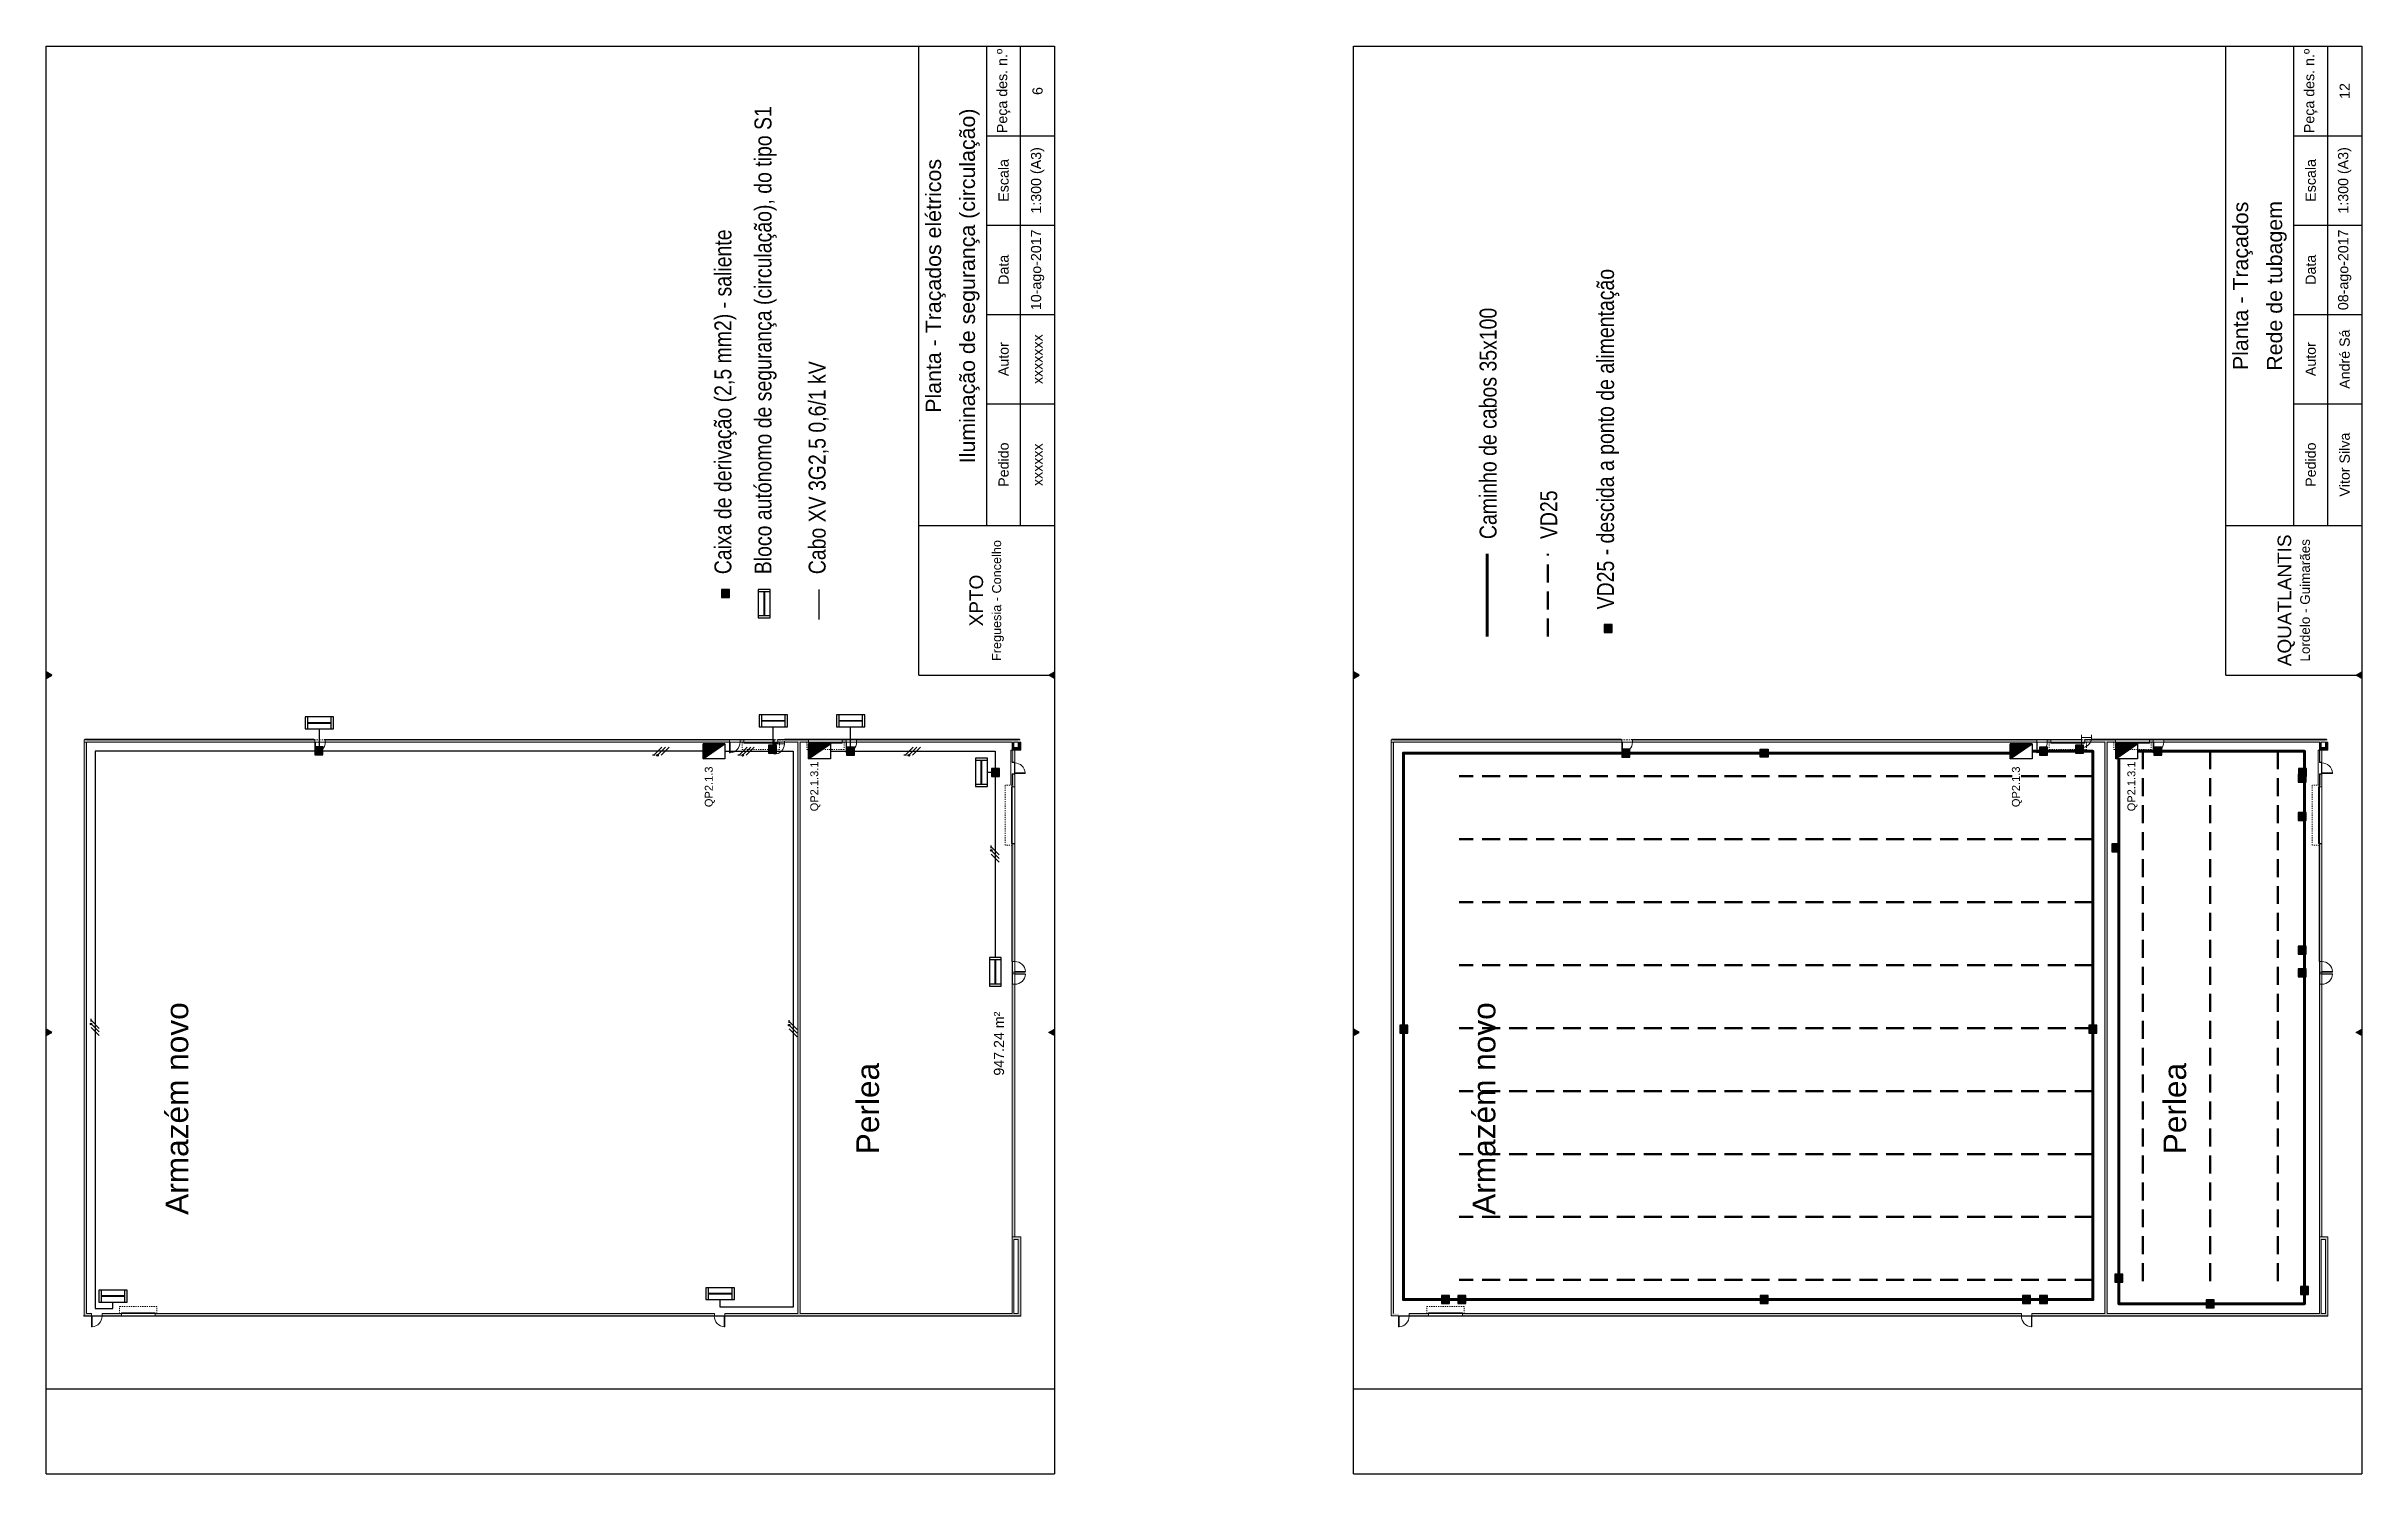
# Model space of a CAD drawing. Header units: millimetres. Extents: x -32 to 1412, y -324 to 2887.
# Drawn here: x 1207.4 to 1412, y 1996.6 to 2122.7 of the extents above; entities that cross this region are included whole.
import ezdxf

# ---------------------------------------------------------------- set-up
doc = ezdxf.new("R2010")
doc.units = ezdxf.units.MM
doc.header["$LTSCALE"] = 0.5
for name, pattern in [('HIDDEN', [9.525, 6.35, -3.175]), ('HIDDEN2', [4.7625, 3.175, -1.5875]), ('Tracejado - 0_53_0_53', [0.00106, 0.00053, -0.00053])]:
    doc.linetypes.add(name, pattern=pattern)
doc.layers.get('0').update_dxf_attribs({"linetype": 'CONTINUOUS'})
for name, color, linetype, lineweight in [('Anotações', 7, 'CONTINUOUS', 5), ('Arq_Janelas_C', 7, 'CONTINUOUS', 9), ('Arq_Paredes', 7, 'CONTINUOUS', 5), ('Arq_Paredes_C', 7, 'CONTINUOUS', 9), ('Arq_pavimentos', 7, 'CONTINUOUS', 5), ('Arq_Portas', 7, 'CONTINUOUS', 5), ('Arq_Portas Folhas C', 7, 'CONTINUOUS', 9), ('arquitetura', 252, 'CONTINUOUS', 5), ('ESQUEMA', 3, 'CONTINUOUS', 0), ('quadros eletricos', 3, 'CONTINUOUS', 30)]:
    doc.layers.add(name, color=color, linetype=linetype, lineweight=lineweight)
for name, color, linetype in [('aparelhagem', 3, 'CONTINUOUS'), ('ESQUADRIA', 7, 'CONTINUOUS'), ('Iluminação segurança', 3, 'CONTINUOUS')]:
    doc.layers.add(name, color=color, linetype=linetype)
doc.styles.add('Arial nw', font='ARIALN.TTF')
doc.styles.add('Arial_5', font='arial.ttf', dxfattribs={"height": 0.9})
doc.styles.add('ITED_3', font='romans.shx', dxfattribs={"width": 0.9, "height": 0.1})

msp = doc.modelspace()

# ---------------------------------------------------------------- texts
at = {"char_height": 2, "attachment_point": 5, "rotation": 90, "style": 'Arial nw'}
for s, insert in [('{\\fArial|b0|i0|c0|p34;Armazém novo}', (1218.961, 2028.859)), ('{\\fArial|b0|i0|c0|p34;Armazém novo}', (1334.487, 2028.859)), ('{\\fArial|b0|i0|c0|p34;Perlea}', (1280.013, 2028.859)), ('{\\fArial|b0|i0|c0|p34;Perlea}', (1395.539, 2028.859))]:
    msp.add_mtext_dynamic_manual_height_columns(s, width=29.85448, gutter_width=2, heights=[3.301], dxfattribs=dict(at, insert=insert))
at = {"layer": 'Anotações', "color": 252, "insert": (1291.151, 2034.6), "char_height": 0.9, "width": 6.76517, "attachment_point": 2, "rotation": 90, "line_spacing_factor": 0.941778, "style": 'Arial_5'}
msp.add_mtext('947.24 m²', dxfattribs=at)
at = {"layer": 'ESQUADRIA', "attachment_point": 5, "rotation": 90, "style": 'ITED_3'}
for s, width, heights, insert, char_height in [('{\\fArial|b0|i0|c0|p34;\\W1;Peça des. n.º}', 7.86742, [0], (1292.015, 2118.789), 0.90012), ('{\\fArial|b0|i0|c0|p34;\\W1;Peça des. n.º}', 8.03284, [0], (1407.541, 2118.789), 0.90012), ('{\\fArial|b0|i0|c0|p34;\\W1;6}', 12.97873, [3.282], (1295.015, 2118.789), 0.90012), ('{\\fArial|b0|i0|c0|p34;\\W1;12}', 12.97873, [3.282], (1410.541, 2118.789), 0.90012), ('{\\fArial|b0|i0|c0|p34;\\W1;Iluminação de segurança (circulação)}', 41.46559, [5.133], (1289.014, 2101.567), 1.35019), ('{\\fArial|b0|i0|c0|p34;\\W1;Planta - Traçados elétricos}', 83.62114, [5.133], (1286.014, 2101.567), 1.35019), ('{\\fArial|b0|i0|c0|p34;\\W1;Escala}', 3.38711, [0], (1292.015, 2110.889), 0.90012), ('{\\fArial|b0|i0|c0|p34;\\W1;1:300 (A3)}', 15.21382, [2.511], (1295.015, 2110.889), 0.90012), ('{\\fArial|b0|i0|c0|p34;\\W1;Escala}', 3.38711, [0], (1407.541, 2110.889), 0.90012), ('{\\fArial|b0|i0|c0|p34;\\W1;1:300 (A3)}', 15.21382, [2.511], (1410.541, 2110.889), 0.90012), ('{\\fArial|b0|i0|c0|p34;\\W1;Planta - Traçados}', 83.62114, [5.133], (1401.54, 2101.567), 1.35019), ('{\\fArial|b0|i0|c0|p34;\\W1;Rede de tubagem}', 41.46559, [5.133], (1404.54, 2101.567), 1.35019), ('{\\fArial|b0|i0|c0|p34;\\W1;10-ago-2017}', 15.14479, [3.742], (1295.015, 2102.988), 0.90012), ('{\\fArial|b0|i0|c0|p34;\\W1;08-ago-2017}', 15.14479, [3.742], (1410.541, 2102.988), 0.90012), ('{\\fArial|b0|i0|c0|p34;\\W1;Data}', 3.38711, [0], (1292.015, 2102.988), 0.90012), ('{\\fArial|b0|i0|c0|p34;\\W1;Data}', 3.38711, [0], (1407.541, 2102.988), 0.90012), ('{\\fArial|b0|i0|c0|p34;\\W1;André Sá}', 12.95603, [0], (1410.541, 2095.088), 0.90012), ('{\\fArial|b0|i0|c0|p34;\\W1;Autor}', 3.38711, [0], (1292.015, 2095.088), 0.90012), ('{\\fArial|b0|i0|c0|p34;\\W1;xxxxxxx}', 12.95603, [0], (1295.015, 2095.088), 0.90012), ('{\\fArial|b0|i0|c0|p34;\\W1;Autor}', 3.38711, [0], (1407.541, 2095.088), 0.90012), ('{\\fArial|b0|i0|c0|p34;\\W1;Pedido}', 3.38711, [0.655], (1292.015, 2085.766), 0.90012), ('{\\fArial|b0|i0|c0|p34;\\W1;xxxxxx}', 18.13399, [0], (1295.015, 2085.766), 0.90012), ('{\\fArial|b0|i0|c0|p34;\\W1;Pedido}', 3.38711, [0.655], (1407.541, 2085.766), 0.90012), ('{\\fArial|b0|i0|c0|p34;\\W1;Vitor Silva}', 18.13399, [0], (1410.541, 2085.766), 0.90012), ('{\\fArial|b0|i0|c0|p34;\\W1;AQUATLANTIS\\P\\H0.70824x;Lordelo - Guimarães}', 25.11269, [13.135], (1406.04, 2073.777), 1.20017), ('{\\fArial|b0|i0|c0|p34;\\H0.49993x;\\W1;XPTO\\P\\H0.66667x;Freguesia - Concelho}', 25.11269, [13.135], (1290.514, 2073.759), 2.40033)]:
    msp.add_mtext_dynamic_manual_height_columns(s, width=width, gutter_width=0.5, heights=heights, dxfattribs=dict(at, insert=insert, char_height=char_height))
at = {"layer": 'quadros eletricos', "rotation": 90, "style": 'Arial nw'}
for s, width, heights, insert, char_height, attachment_point in [('Bloco autónomo de segurança (circulação), do tipo S1 ', 42.46509, [5.386], (1269.995, 2076.086), 1.5, 1), ('Caixa de derivação (2,5 mm2) - saliente', 39.73319, [1.618], (1267.432, 2076.086), 1.5, 4), ('VD25 - descida a ponto de alimentação', 32.05261, [1.618], (1345.44, 2072.978), 1.5, 4), ('Caminho de cabos 35x100', 39.9093, [2.855], (1334.082, 2079.189), 1.5, 1), ('Cabo XV 3G2,5 0,6/1 kV', 37.21348, [1.618], (1275.67, 2076.086), 1.5, 4), ('VD25', 39.9093, [2.855], (1339.439, 2079.189), 1.5, 1), ('{\\fArial|b0|i0|c0|p34;QP2.1.3}', 3.66252, [0.976], (1265.602, 2055.5), 0.7, 1), ('{\\fArial|b0|i0|c0|p34;QP2.1.3.1}', 3.66252, [0.976], (1274.927, 2055.129), 0.7, 1), ('{\\fArial|b0|i0|c0|p34;QP2.1.3}', 3.66252, [0.976], (1381.128, 2055.5), 0.7, 1), ('{\\fArial|b0|i0|c0|p34;QP2.1.3.1}', 3.66252, [0.976], (1391.336, 2055.129), 0.7, 1)]:
    msp.add_mtext_dynamic_manual_height_columns(s, width=width, gutter_width=2, heights=heights, dxfattribs=dict(at, insert=insert, char_height=char_height, attachment_point=attachment_point))

# ---------------------------------------------------------------- blocks, each defined once
blk = doc.blocks.new('ilum_seg')
at = {"layer": 'Iluminação segurança', "color": 3, "ltscale": 0.3}
for p, q in [((-1.26, 0.53), (-1.26, -0.52)), ((1.26, 0.53), (-1.26, 0.53)), ((-1.05, 0.53), (-1.05, -0.52)), ((1.05, -0.52), (1.05, 0.53)), ((1.26, -0.52), (1.26, 0.53)), ((-1.26, -0.52), (1.26, -0.52))]:
    blk.add_line(p, q, dxfattribs=at)
at = {"layer": 'Iluminação segurança', "color": 3, "ltscale": 0.3, "const_width": 0.168}
blk.add_lwpolyline([(-1.05, 0), (1.05, 0)], dxfattribs=at)

# ---------------------------------------------------------------- hatches: boundary and pattern name
for points in [[(1207.902, 2067.161), (1207.403, 2067.449), (1207.403, 2066.873)], [(1296.016, 2067.161), (1296.515, 2067.449), (1296.515, 2066.873)], [(1323.428, 2067.161), (1322.929, 2067.449), (1322.929, 2066.873)], [(1411.542, 2067.161), (1412.041, 2067.449), (1412.041, 2066.873)], [(1207.902, 2035.596), (1207.403, 2035.884), (1207.403, 2035.308)], [(1296.016, 2035.596), (1296.515, 2035.884), (1296.515, 2035.308)], [(1323.428, 2035.596), (1322.929, 2035.884), (1322.929, 2035.308)], [(1411.542, 2035.596), (1412.041, 2035.884), (1412.041, 2035.308)]]:
    msp.add_hatch(color=7).paths.add_polyline_path(points)
at = {"layer": 'aparelhagem'}
h = msp.add_hatch(color=256, dxfattribs=at)
edge = h.paths.add_edge_path()
edge.add_arc((1261.422, 2060.078), 0.069, 0, 360)
h = msp.add_hatch(color=256, dxfattribs=at)
edge = h.paths.add_edge_path()
edge.add_arc((1268.947, 2060.078), 0.069, 0, 360)
h = msp.add_hatch(color=256, dxfattribs=at)
edge = h.paths.add_edge_path()
edge.add_arc((1283.633, 2060.078), 0.069, 0, 360)
h = msp.add_hatch(color=256, dxfattribs=at)
edge = h.paths.add_edge_path()
edge.add_arc((1290.917, 2051.674), 0.069, 0, 360)
h = msp.add_hatch(color=256, dxfattribs=at)
edge = h.paths.add_edge_path()
edge.add_arc((1211.353, 2036.343), 0.069, 0, 360)
h = msp.add_hatch(color=256, dxfattribs=at)
edge = h.paths.add_edge_path()
edge.add_arc((1273.055, 2036.232), 0.069, 0, 360)
at = {"layer": 'Arq_Paredes'}
for points in [[(1210.956, 2061.236), (1210.73, 2061.236), (1210.73, 2010.514), (1210.956, 2010.514), (1210.956, 2060.596)], [(1217.006, 2061.436), (1210.97, 2061.436), (1210.97, 2061.236), (1217.006, 2061.236)], [(1274.016, 2061.236), (1273.816, 2061.236), (1273.816, 2010.74), (1274.016, 2010.74), (1274.016, 2045.304)], [(1292.925, 2061.236), (1292.775, 2061.236), (1292.775, 2060.763), (1292.925, 2060.763)], [(1293.304, 2060.537), (1293.304, 2060.763), (1292.775, 2060.763), (1292.775, 2060.537), (1293.001, 2060.537)], [(1293.53, 2060.537), (1293.53, 2061.236), (1293.304, 2061.236), (1293.304, 2060.537)], [(1326.482, 2061.236), (1326.256, 2061.236), (1326.256, 2010.514), (1326.482, 2010.514), (1326.482, 2060.596)], [(1332.532, 2061.436), (1326.496, 2061.436), (1326.496, 2061.236), (1332.532, 2061.236)], [(1389.542, 2061.236), (1389.342, 2061.236), (1389.342, 2010.74), (1389.542, 2010.74), (1389.542, 2045.304)], [(1408.451, 2061.236), (1408.301, 2061.236), (1408.301, 2060.763), (1408.451, 2060.763)], [(1408.83, 2060.537), (1408.83, 2060.763), (1408.301, 2060.763), (1408.301, 2060.537), (1408.527, 2060.537)], [(1409.056, 2060.537), (1409.056, 2061.236), (1408.83, 2061.236), (1408.83, 2060.537)], [(1292.925, 2017.288), (1292.775, 2017.288), (1292.775, 2010.74), (1292.925, 2010.74)], [(1293.53, 2010.514), (1293.53, 2017.514), (1293.304, 2017.514), (1293.304, 2010.514)], [(1408.451, 2017.288), (1408.301, 2017.288), (1408.301, 2010.74), (1408.451, 2010.74)], [(1409.056, 2010.514), (1409.056, 2017.514), (1408.83, 2017.514), (1408.83, 2010.514)]]:
    msp.add_hatch(color=252, dxfattribs=at).paths.add_polyline_path(points, flags=0)
h = msp.add_hatch(color=252, dxfattribs=at)
h.paths.add_polyline_path([(1293.29, 2061.236), (1293.29, 2061.476), (1279.02, 2061.476), (1279.02, 2061.236), (1292.925, 2061.236)], flags=0)
h.paths.add_polyline_path([(1278.09, 2061.236), (1278.09, 2061.476), (1277.755, 2061.476), (1277.755, 2061.236)], flags=0)
h.paths.add_polyline_path([(1274.755, 2061.476), (1272.055, 2061.476), (1272.055, 2061.236), (1274.755, 2061.236)], flags=0)
h.paths.add_polyline_path([(1269.055, 2061.236), (1269.055, 2061.476), (1268.72, 2061.476), (1268.72, 2061.236)], flags=0)
h.paths.add_polyline_path([(1267.79, 2061.476), (1232.061, 2061.476), (1232.061, 2061.236), (1267.79, 2061.236)], flags=0)
h.paths.add_polyline_path([(1231.131, 2061.476), (1217.006, 2061.476), (1217.006, 2061.236), (1231.131, 2061.236)], flags=0)
h = msp.add_hatch(color=252, dxfattribs=at)
h.paths.add_polyline_path([(1408.816, 2061.236), (1408.816, 2061.476), (1394.546, 2061.476), (1394.546, 2061.236), (1408.451, 2061.236)], flags=0)
h.paths.add_polyline_path([(1393.616, 2061.236), (1393.616, 2061.476), (1393.281, 2061.476), (1393.281, 2061.236)], flags=0)
h.paths.add_polyline_path([(1390.281, 2061.476), (1387.581, 2061.476), (1387.581, 2061.236), (1390.281, 2061.236)], flags=0)
h.paths.add_polyline_path([(1384.581, 2061.236), (1384.581, 2061.476), (1384.246, 2061.476), (1384.246, 2061.236)], flags=0)
h.paths.add_polyline_path([(1383.316, 2061.476), (1347.587, 2061.476), (1347.587, 2061.236), (1383.316, 2061.236)], flags=0)
h.paths.add_polyline_path([(1346.657, 2061.476), (1332.532, 2061.476), (1332.532, 2061.236), (1346.657, 2061.236)], flags=0)
h = msp.add_hatch(color=252, dxfattribs=at)
h.dxf.hatch_style = 1
h.paths.add_polyline_path([(1292.775, 2060.537), (1292.775, 2059.485), (1293.001, 2059.485), (1293.001, 2060.537)])
h.paths.add_polyline_path([(1292.775, 2039.847), (1292.775, 2017.514), (1293.001, 2017.514), (1293.001, 2039.847)])
h.paths.add_polyline_path([(1292.775, 2052.285), (1292.775, 2052.135), (1292.775, 2041.85), (1293.001, 2041.85), (1293.001, 2052.285)])
h.paths.add_polyline_path([(1292.775, 2058.41), (1292.775, 2057.435), (1292.775, 2057.285), (1293.001, 2057.285), (1293.001, 2058.41)])
h.paths.add_polyline_path([(1293.304, 2017.514), (1292.775, 2017.514), (1292.775, 2017.288), (1293.304, 2017.288)])
h = msp.add_hatch(color=252, dxfattribs=at)
h.dxf.hatch_style = 1
h.paths.add_polyline_path([(1408.301, 2060.537), (1408.301, 2059.485), (1408.527, 2059.485), (1408.527, 2060.537)])
h.paths.add_polyline_path([(1408.301, 2039.847), (1408.301, 2017.514), (1408.527, 2017.514), (1408.527, 2039.847)])
h.paths.add_polyline_path([(1408.301, 2052.285), (1408.301, 2052.135), (1408.301, 2041.85), (1408.527, 2041.85), (1408.527, 2052.285)])
h.paths.add_polyline_path([(1408.301, 2058.41), (1408.301, 2057.435), (1408.301, 2057.285), (1408.527, 2057.285), (1408.527, 2058.41)])
h.paths.add_polyline_path([(1408.83, 2017.514), (1408.301, 2017.514), (1408.301, 2017.288), (1408.83, 2017.288)])
h = msp.add_hatch(color=252, dxfattribs=at)
h.paths.add_polyline_path([(1293.304, 2010.74), (1267.375, 2010.74), (1267.375, 2010.514), (1293.304, 2010.514)], flags=0)
h.paths.add_polyline_path([(1266.445, 2010.514), (1266.445, 2010.74), (1217.035, 2010.74), (1217.035, 2010.514), (1264.213, 2010.514)], flags=0)
h.paths.add_polyline_path([(1214.035, 2010.74), (1212.326, 2010.74), (1212.326, 2010.514), (1214.035, 2010.514)], flags=0)
h.paths.add_polyline_path([(1211.396, 2010.514), (1211.396, 2010.74), (1210.956, 2010.74), (1210.956, 2010.514)], flags=0)
h = msp.add_hatch(color=252, dxfattribs=at)
h.paths.add_polyline_path([(1408.83, 2010.74), (1382.901, 2010.74), (1382.901, 2010.514), (1408.83, 2010.514)], flags=0)
h.paths.add_polyline_path([(1381.971, 2010.514), (1381.971, 2010.74), (1332.561, 2010.74), (1332.561, 2010.514), (1379.739, 2010.514)], flags=0)
h.paths.add_polyline_path([(1329.561, 2010.74), (1327.852, 2010.74), (1327.852, 2010.514), (1329.561, 2010.514)], flags=0)
h.paths.add_polyline_path([(1326.922, 2010.514), (1326.922, 2010.74), (1326.482, 2010.74), (1326.482, 2010.514)], flags=0)
at = {"layer": 'quadros eletricos', "ltscale": 10}
for points in [[(1267.784, 2074.738), (1267.08, 2074.738), (1267.08, 2074.034), (1267.784, 2074.034)], [(1345.792, 2071.63), (1345.088, 2071.63), (1345.088, 2070.926), (1345.792, 2070.926)], [(1231.838, 2060.821), (1231.134, 2060.821), (1231.134, 2060.116), (1231.838, 2060.116)], [(1271.929, 2060.979), (1271.224, 2060.979), (1271.224, 2060.274), (1271.929, 2060.274)], [(1278.844, 2060.787), (1278.14, 2060.787), (1278.14, 2060.082), (1278.844, 2060.082)], [(1384.263, 2060.787), (1383.559, 2060.787), (1383.559, 2060.082), (1384.263, 2060.082)], [(1387.455, 2060.979), (1386.75, 2060.979), (1386.75, 2060.274), (1387.455, 2060.274)], [(1394.37, 2060.787), (1393.666, 2060.787), (1393.666, 2060.082), (1394.37, 2060.082)], [(1291.644, 2058.923), (1290.939, 2058.923), (1290.939, 2058.219), (1291.644, 2058.219)], [(1347.364, 2060.625), (1346.66, 2060.625), (1346.66, 2059.921), (1347.364, 2059.921)], [(1359.587, 2059.921), (1358.883, 2059.921), (1358.883, 2060.625), (1359.587, 2060.625)], [(1407.17, 2058.923), (1406.465, 2058.923), (1406.465, 2058.219), (1407.17, 2058.219)], [(1407.137, 2058.413), (1406.433, 2058.413), (1406.433, 2057.708), (1407.137, 2057.708)], [(1407.137, 2055.02), (1406.433, 2055.02), (1406.433, 2054.315), (1407.137, 2054.315)], [(1389.964, 2051.548), (1390.669, 2051.548), (1390.669, 2052.253), (1389.964, 2052.253)], [(1407.137, 2043.22), (1406.433, 2043.22), (1406.433, 2042.515), (1407.137, 2042.515)], [(1407.137, 2041.197), (1406.433, 2041.197), (1406.433, 2040.493), (1407.137, 2040.493)], [(1327.723, 2036.23), (1327.019, 2036.23), (1327.019, 2035.525), (1327.723, 2035.525)], [(1388.635, 2036.223), (1387.931, 2036.223), (1387.931, 2035.518), (1388.635, 2035.518)], [(1390.223, 2013.525), (1390.928, 2013.525), (1390.928, 2014.229), (1390.223, 2014.229)], [(1331.413, 2012.326), (1330.708, 2012.326), (1330.708, 2011.622), (1331.413, 2011.622)], [(1332.867, 2012.326), (1332.163, 2012.326), (1332.163, 2011.622), (1332.867, 2011.622)], [(1359.587, 2012.326), (1358.883, 2012.326), (1358.883, 2011.622), (1359.587, 2011.622)], [(1382.778, 2012.326), (1382.073, 2012.326), (1382.073, 2011.622), (1382.778, 2011.622)], [(1384.263, 2012.326), (1383.559, 2012.326), (1383.559, 2011.622), (1384.263, 2011.622)], [(1398.309, 2011.253), (1399.013, 2011.253), (1399.013, 2011.958), (1398.309, 2011.958)], [(1406.644, 2012.419), (1407.349, 2012.419), (1407.349, 2013.123), (1406.644, 2013.123)]]:
    msp.add_hatch(color=256, dxfattribs=at).paths.add_polyline_path(points)
at = {"layer": 'quadros eletricos'}
for points in [[(1265.452, 2059.781), (1267.382, 2061.088), (1265.452, 2061.088)], [(1274.776, 2059.781), (1276.706, 2061.088), (1274.776, 2061.088)], [(1380.978, 2059.781), (1382.908, 2061.088), (1380.978, 2061.088)], [(1390.302, 2059.781), (1392.232, 2061.088), (1390.302, 2061.088)]]:
    msp.add_hatch(color=256, dxfattribs=at).paths.add_polyline_path(points)

# ---------------------------------------------------------------- linework, layer by layer
for p, q in [((1284.514, 2067.161), (1296.515, 2067.161)), ((1400.04, 2067.161), (1412.041, 2067.161)), ((1412.041, 2059.659), (1412.041, 1996.591))]:
    msp.add_line(p, q)
at = {"color": 252}
for p, q in [((1292.775, 2058.41), (1292.775, 2057.435)), ((1408.301, 2058.41), (1408.301, 2057.435)), ((1292.775, 2052.285), (1293.001, 2052.285)), ((1292.775, 2041.85), (1292.775, 2052.135)), ((1408.301, 2052.285), (1408.527, 2052.285)), ((1408.301, 2041.85), (1408.301, 2052.135)), ((1292.775, 2041.85), (1292.775, 2039.847)), ((1408.301, 2041.85), (1408.301, 2039.847))]:
    msp.add_line(p, q, dxfattribs=at)
at = {"color": 7}
for points in [[(1207.902, 2067.161), (1207.403, 2067.449), (1207.403, 2066.873)], [(1296.016, 2067.161), (1296.515, 2067.449), (1296.515, 2066.873)], [(1323.428, 2067.161), (1322.929, 2067.449), (1322.929, 2066.873)], [(1411.542, 2067.161), (1412.041, 2067.449), (1412.041, 2066.873)], [(1207.902, 2035.596), (1207.403, 2035.884), (1207.403, 2035.308)], [(1323.428, 2035.596), (1322.929, 2035.884), (1322.929, 2035.308)], [(1411.542, 2035.596), (1412.041, 2035.884), (1412.041, 2035.308)]]:
    msp.add_lwpolyline(points, close=True, dxfattribs=at)
at = {"layer": 'aparelhagem'}
for p, q in [((1261.105, 2060.078), (1261.818, 2060.791)), ((1261.422, 2060.078), (1262.135, 2060.791)), ((1261.739, 2060.078), (1262.452, 2060.791)), ((1268.63, 2060.078), (1269.343, 2060.791)), ((1268.947, 2060.078), (1269.659, 2060.791)), ((1269.264, 2060.078), (1269.976, 2060.791)), ((1283.316, 2060.078), (1284.029, 2060.791)), ((1283.633, 2060.078), (1284.346, 2060.791)), ((1283.95, 2060.078), (1284.663, 2060.791)), ((1261.222, 2060.078), (1260.988, 2060.078)), ((1268.747, 2060.078), (1268.513, 2060.078)), ((1283.433, 2060.078), (1283.199, 2060.078)), ((1290.917, 2051.873), (1290.917, 2052.108)), ((1290.917, 2051.991), (1291.629, 2051.278)), ((1290.917, 2051.674), (1291.629, 2050.961)), ((1290.917, 2051.357), (1291.629, 2050.644)), ((1211.353, 2036.543), (1211.353, 2036.777)), ((1211.353, 2036.66), (1212.065, 2035.948)), ((1211.353, 2036.343), (1212.065, 2035.631)), ((1273.055, 2036.432), (1273.055, 2036.666)), ((1273.055, 2036.549), (1273.768, 2035.836)), ((1273.055, 2036.232), (1273.768, 2035.519)), ((1211.353, 2036.026), (1212.065, 2035.314)), ((1273.055, 2035.915), (1273.768, 2035.202))]:
    msp.add_line(p, q, dxfattribs=at)
for centre in [(1261.422, 2060.078), (1261.422, 2060.078), (1268.947, 2060.078), (1268.947, 2060.078), (1283.633, 2060.078), (1283.633, 2060.078), (1290.917, 2051.674), (1290.917, 2051.674), (1211.353, 2036.343), (1211.353, 2036.343), (1273.055, 2036.232), (1273.055, 2036.232)]:
    msp.add_circle(centre, 0.069, dxfattribs=at)
at = {"layer": 'Arq_Janelas_C', "color": 252}
for p, q in [((1292.775, 2059.485), (1292.775, 2059.453)), ((1292.947, 2059.453), (1292.775, 2059.453)), ((1293.001, 2059.466), (1292.947, 2059.466)), ((1292.947, 2059.466), (1292.947, 2059.422)), ((1292.991, 2059.422), (1292.947, 2059.422)), ((1292.969, 2059.422), (1292.969, 2058.473)), ((1292.991, 2059.466), (1292.991, 2059.422)), ((1293.001, 2059.485), (1293.001, 2059.466)), ((1408.301, 2059.485), (1408.301, 2059.453)), ((1408.473, 2059.453), (1408.301, 2059.453)), ((1408.527, 2059.466), (1408.473, 2059.466)), ((1408.473, 2059.466), (1408.473, 2059.422)), ((1408.517, 2059.422), (1408.473, 2059.422)), ((1408.495, 2059.422), (1408.495, 2058.473)), ((1408.517, 2059.466), (1408.517, 2059.422)), ((1408.527, 2059.485), (1408.527, 2059.466)), ((1292.947, 2058.442), (1292.775, 2058.442)), ((1292.775, 2058.41), (1292.775, 2058.442)), ((1292.947, 2058.473), (1292.947, 2058.429)), ((1292.991, 2058.473), (1292.947, 2058.473)), ((1293.001, 2058.429), (1292.947, 2058.429)), ((1292.991, 2058.429), (1292.991, 2058.473)), ((1293.001, 2058.411), (1293.001, 2058.429)), ((1408.473, 2058.442), (1408.301, 2058.442)), ((1408.301, 2058.41), (1408.301, 2058.442)), ((1408.473, 2058.473), (1408.473, 2058.429)), ((1408.517, 2058.473), (1408.473, 2058.473)), ((1408.527, 2058.429), (1408.473, 2058.429)), ((1408.517, 2058.429), (1408.517, 2058.473)), ((1408.527, 2058.411), (1408.527, 2058.429))]:
    msp.add_line(p, q, dxfattribs=at)
at = {"layer": 'Arq_Paredes_C', "color": 252}
for p, q in [((1210.73, 2061.236), (1231.131, 2061.236)), ((1210.956, 2010.74), (1210.956, 2061.236)), ((1217.006, 2061.436), (1210.97, 2061.436)), ((1231.131, 2061.476), (1217.206, 2061.476)), ((1231.131, 2061.236), (1231.131, 2061.476)), ((1267.79, 2061.476), (1232.061, 2061.476)), ((1232.061, 2061.476), (1232.061, 2061.236)), ((1232.061, 2061.236), (1267.79, 2061.236)), ((1267.79, 2061.236), (1267.79, 2061.476)), ((1269.055, 2061.476), (1268.72, 2061.476)), ((1268.72, 2061.476), (1268.72, 2061.236)), ((1268.72, 2061.236), (1269.055, 2061.236)), ((1269.055, 2061.236), (1269.055, 2061.476)), ((1274.755, 2061.476), (1272.055, 2061.476)), ((1272.055, 2061.476), (1272.055, 2061.236)), ((1272.055, 2061.236), (1273.816, 2061.236)), ((1273.816, 2061.236), (1273.816, 2010.74)), ((1274.016, 2061.236), (1274.755, 2061.236)), ((1274.016, 2010.74), (1274.016, 2061.236)), ((1274.755, 2061.236), (1274.755, 2061.476)), ((1278.09, 2061.476), (1277.755, 2061.476)), ((1277.755, 2061.476), (1277.755, 2061.236)), ((1277.755, 2061.236), (1278.09, 2061.236)), ((1278.09, 2061.236), (1278.09, 2061.476)), ((1293.29, 2061.476), (1279.02, 2061.476)), ((1279.02, 2061.476), (1279.02, 2061.236)), ((1279.02, 2061.236), (1292.775, 2061.236)), ((1292.775, 2061.236), (1292.775, 2059.485)), ((1292.925, 2061.236), (1293.53, 2061.236)), ((1292.925, 2060.763), (1292.925, 2061.236)), ((1293.304, 2060.763), (1292.925, 2060.763)), ((1293.53, 2061.236), (1293.304, 2061.236)), ((1293.304, 2061.236), (1293.304, 2060.763)), ((1293.53, 2060.537), (1293.53, 2061.236)), ((1326.256, 2061.236), (1346.657, 2061.236)), ((1326.482, 2010.74), (1326.482, 2061.236)), ((1332.532, 2061.436), (1326.496, 2061.436)), ((1346.657, 2061.476), (1332.732, 2061.476)), ((1346.657, 2061.236), (1346.657, 2061.476)), ((1383.316, 2061.476), (1347.587, 2061.476)), ((1347.587, 2061.476), (1347.587, 2061.236)), ((1347.587, 2061.236), (1383.316, 2061.236)), ((1383.316, 2061.236), (1383.316, 2061.476)), ((1384.581, 2061.476), (1384.246, 2061.476)), ((1384.246, 2061.476), (1384.246, 2061.236)), ((1384.246, 2061.236), (1384.581, 2061.236)), ((1384.581, 2061.236), (1384.581, 2061.476)), ((1390.281, 2061.476), (1387.581, 2061.476)), ((1387.581, 2061.476), (1387.581, 2061.236)), ((1387.581, 2061.236), (1389.342, 2061.236)), ((1389.342, 2061.236), (1389.342, 2010.74)), ((1389.542, 2061.236), (1390.281, 2061.236)), ((1389.542, 2010.74), (1389.542, 2061.236)), ((1390.281, 2061.236), (1390.281, 2061.476)), ((1393.616, 2061.476), (1393.281, 2061.476)), ((1393.281, 2061.476), (1393.281, 2061.236)), ((1393.281, 2061.236), (1393.616, 2061.236)), ((1393.616, 2061.236), (1393.616, 2061.476)), ((1408.816, 2061.476), (1394.546, 2061.476)), ((1394.546, 2061.476), (1394.546, 2061.236)), ((1394.546, 2061.236), (1408.301, 2061.236)), ((1408.301, 2061.236), (1408.301, 2059.485)), ((1408.451, 2061.236), (1409.056, 2061.236)), ((1408.451, 2060.763), (1408.451, 2061.236)), ((1408.83, 2060.763), (1408.451, 2060.763)), ((1409.056, 2061.236), (1408.83, 2061.236)), ((1408.83, 2061.236), (1408.83, 2060.763)), ((1409.056, 2060.537), (1409.056, 2061.236)), ((1292.775, 2059.485), (1293.001, 2059.485)), ((1293.001, 2060.537), (1293.53, 2060.537)), ((1293.001, 2059.485), (1293.001, 2060.537)), ((1408.301, 2059.485), (1408.527, 2059.485)), ((1408.527, 2060.537), (1409.056, 2060.537)), ((1408.527, 2059.485), (1408.527, 2060.537)), ((1293.001, 2058.41), (1292.775, 2058.41)), ((1292.775, 2057.285), (1293.001, 2057.285)), ((1293.001, 2041.85), (1293.001, 2058.41)), ((1408.527, 2058.41), (1408.301, 2058.41)), ((1408.301, 2057.285), (1408.527, 2057.285)), ((1408.527, 2041.85), (1408.527, 2058.41)), ((1292.775, 2041.85), (1293.001, 2041.85)), ((1293.001, 2040.92), (1292.775, 2040.92)), ((1292.775, 2040.92), (1292.775, 2040.777)), ((1292.775, 2040.777), (1293.001, 2040.777)), ((1293.001, 2040.777), (1293.001, 2040.92)), ((1408.301, 2041.85), (1408.527, 2041.85)), ((1408.527, 2040.92), (1408.301, 2040.92)), ((1408.301, 2040.92), (1408.301, 2040.777)), ((1408.301, 2040.777), (1408.527, 2040.777)), ((1408.527, 2040.777), (1408.527, 2040.92)), ((1293.001, 2039.847), (1292.775, 2039.847)), ((1292.775, 2039.847), (1292.775, 2017.514)), ((1293.001, 2017.514), (1293.001, 2039.847)), ((1408.527, 2039.847), (1408.301, 2039.847)), ((1408.301, 2039.847), (1408.301, 2017.514)), ((1408.527, 2017.514), (1408.527, 2039.847)), ((1292.775, 2017.514), (1292.775, 2010.74)), ((1293.53, 2017.514), (1292.775, 2017.514)), ((1292.925, 2017.288), (1293.304, 2017.288)), ((1292.925, 2010.74), (1292.925, 2017.288)), ((1293.304, 2017.288), (1293.304, 2010.74)), ((1293.53, 2010.514), (1293.53, 2017.514)), ((1408.301, 2017.514), (1408.301, 2010.74)), ((1409.056, 2017.514), (1408.301, 2017.514)), ((1408.451, 2017.288), (1408.83, 2017.288)), ((1408.451, 2010.74), (1408.451, 2017.288)), ((1408.83, 2017.288), (1408.83, 2010.74)), ((1409.056, 2010.514), (1409.056, 2017.514)), ((1210.73, 2010.596), (1210.73, 2010.514)), ((1210.73, 2010.514), (1211.396, 2010.514)), ((1211.396, 2010.74), (1210.956, 2010.74)), ((1211.396, 2010.514), (1211.396, 2010.74)), ((1214.035, 2010.74), (1212.326, 2010.74)), ((1212.326, 2010.74), (1212.326, 2010.514)), ((1212.326, 2010.514), (1214.035, 2010.514)), ((1214.035, 2010.514), (1214.035, 2010.74)), ((1266.445, 2010.74), (1217.035, 2010.74)), ((1217.035, 2010.74), (1217.035, 2010.514)), ((1217.035, 2010.514), (1266.445, 2010.514)), ((1266.445, 2010.514), (1266.445, 2010.74)), ((1273.816, 2010.74), (1267.375, 2010.74)), ((1267.375, 2010.74), (1267.375, 2010.514)), ((1267.375, 2010.514), (1293.53, 2010.514)), ((1292.775, 2010.74), (1274.016, 2010.74)), ((1293.304, 2010.74), (1292.925, 2010.74)), ((1329.561, 2010.74), (1327.852, 2010.74)), ((1327.852, 2010.74), (1327.852, 2010.514)), ((1327.852, 2010.514), (1329.561, 2010.514)), ((1329.561, 2010.514), (1329.561, 2010.74)), ((1381.971, 2010.74), (1332.561, 2010.74)), ((1332.561, 2010.74), (1332.561, 2010.514)), ((1332.561, 2010.514), (1381.971, 2010.514)), ((1381.971, 2010.514), (1381.971, 2010.74)), ((1389.342, 2010.74), (1382.901, 2010.74)), ((1382.901, 2010.74), (1382.901, 2010.514)), ((1382.901, 2010.514), (1409.056, 2010.514)), ((1408.301, 2010.74), (1389.542, 2010.74)), ((1408.83, 2010.74), (1408.451, 2010.74))]:
    msp.add_line(p, q, dxfattribs=at)
at = {"layer": 'Arq_pavimentos', "color": 252}
for p, q in [((1232.061, 2061.236), (1231.131, 2061.236)), ((1268.72, 2061.236), (1267.79, 2061.236)), ((1279.02, 2061.236), (1278.09, 2061.236)), ((1347.587, 2061.236), (1346.657, 2061.236)), ((1384.246, 2061.236), (1383.316, 2061.236)), ((1394.546, 2061.236), (1393.616, 2061.236)), ((1293.001, 2060.537), (1292.656, 2060.537)), ((1292.656, 2060.537), (1292.656, 2057.435)), ((1292.991, 2058.473), (1292.991, 2059.403)), ((1293.53, 2060.537), (1293.001, 2060.537)), ((1293.001, 2058.41), (1293.001, 2059.485)), ((1408.527, 2060.537), (1408.182, 2060.537)), ((1408.182, 2060.537), (1408.182, 2057.435)), ((1408.517, 2058.473), (1408.517, 2059.403)), ((1409.056, 2060.537), (1408.527, 2060.537)), ((1408.527, 2058.41), (1408.527, 2059.485)), ((1293.001, 2052.285), (1293.001, 2057.285)), ((1408.527, 2052.285), (1408.527, 2057.285)), ((1293.001, 2040.92), (1293.001, 2041.85)), ((1293.001, 2039.847), (1293.001, 2040.777)), ((1408.527, 2040.92), (1408.527, 2041.85)), ((1408.527, 2039.847), (1408.527, 2040.777)), ((1212.326, 2010.514), (1211.396, 2010.514)), ((1211.396, 2010.514), (1212.326, 2010.514)), ((1217.035, 2010.514), (1214.035, 2010.514)), ((1214.035, 2010.514), (1217.035, 2010.514)), ((1267.375, 2010.515), (1266.445, 2010.515)), ((1266.445, 2010.514), (1267.375, 2010.514)), ((1327.852, 2010.514), (1326.922, 2010.514)), ((1326.922, 2010.514), (1327.852, 2010.514)), ((1332.561, 2010.514), (1329.561, 2010.514)), ((1329.561, 2010.514), (1332.561, 2010.514)), ((1382.901, 2010.515), (1381.971, 2010.515)), ((1381.971, 2010.514), (1382.901, 2010.514))]:
    msp.add_line(p, q, dxfattribs=at)
at = {"layer": 'Arq_Portas', "color": 252, "linetype": 'Tracejado - 0_53_0_53'}
for p, q in [((1268.905, 2061.236), (1272.205, 2061.236)), ((1268.905, 2061.236), (1268.905, 2060.601)), ((1272.205, 2061.236), (1272.205, 2060.601)), ((1274.605, 2061.236), (1277.905, 2061.236)), ((1274.605, 2061.236), (1274.605, 2060.601)), ((1277.905, 2061.236), (1277.905, 2060.601)), ((1384.431, 2061.236), (1387.731, 2061.236)), ((1384.431, 2061.236), (1384.431, 2060.601)), ((1387.731, 2061.236), (1387.731, 2060.601)), ((1390.131, 2061.236), (1393.431, 2061.236)), ((1390.131, 2061.236), (1390.131, 2060.601)), ((1393.431, 2061.236), (1393.431, 2060.601)), ((1268.905, 2060.601), (1272.205, 2060.601)), ((1274.605, 2060.601), (1277.905, 2060.601)), ((1384.431, 2060.601), (1387.731, 2060.601)), ((1390.131, 2060.601), (1393.431, 2060.601)), ((1292.14, 2057.435), (1292.14, 2052.135)), ((1292.775, 2057.435), (1292.14, 2057.435)), ((1292.775, 2057.435), (1292.775, 2052.135)), ((1407.666, 2057.435), (1407.666, 2052.135)), ((1408.301, 2057.435), (1407.666, 2057.435)), ((1408.301, 2057.435), (1408.301, 2052.135)), ((1292.775, 2052.135), (1292.14, 2052.135)), ((1408.301, 2052.135), (1407.666, 2052.135)), ((1213.885, 2011.374), (1217.185, 2011.374)), ((1213.885, 2010.74), (1213.885, 2011.374)), ((1213.885, 2010.74), (1217.185, 2010.74)), ((1217.185, 2010.74), (1217.185, 2011.374)), ((1329.411, 2011.374), (1332.711, 2011.374)), ((1329.411, 2010.74), (1329.411, 2011.374)), ((1329.411, 2010.74), (1332.711, 2010.74)), ((1332.711, 2010.74), (1332.711, 2011.374))]:
    msp.add_line(p, q, dxfattribs=at)
at = {"layer": 'Arq_Portas', "color": 252}
for centre, start, end in [((1231.131, 2061.236), 273.0763, 0), ((1267.79, 2061.236), 273.0763, 0), ((1278.09, 2061.236), 273.0763, 0), ((1346.657, 2061.236), 273.0763, 0), ((1383.316, 2061.236), 273.0763, 0), ((1393.616, 2061.236), 273.0763, 0), ((1292.991, 2058.473), 3.0763, 90), ((1408.517, 2058.473), 3.0763, 90), ((1293.001, 2040.92), 3.0763, 90), ((1293.001, 2040.777), 270, 356.9237), ((1408.527, 2040.92), 3.0763, 90), ((1408.527, 2040.777), 270, 356.9237), ((1211.396, 2010.514), 273.0763, 0), ((1267.375, 2010.514), 180, 266.9237), ((1326.922, 2010.514), 273.0763, 0), ((1382.901, 2010.514), 180, 266.9237)]:
    msp.add_arc(centre, 0.932, start, end, dxfattribs=at)
at = {"layer": 'Arq_Portas Folhas C', "color": 252}
for p, q in [((1231.131, 2061.236), (1231.131, 2060.306)), ((1231.131, 2061.236), (1231.181, 2061.236)), ((1231.181, 2061.236), (1231.181, 2060.306)), ((1267.79, 2061.236), (1267.79, 2060.306)), ((1267.79, 2061.236), (1267.84, 2061.236)), ((1267.84, 2061.236), (1267.84, 2060.306)), ((1272.055, 2061.236), (1269.055, 2061.236)), ((1269.055, 2061.236), (1269.055, 2061.16)), ((1269.055, 2061.16), (1272.055, 2061.16)), ((1272.055, 2061.16), (1272.055, 2061.236)), ((1277.755, 2061.236), (1274.755, 2061.236)), ((1274.755, 2061.236), (1274.755, 2061.16)), ((1274.755, 2061.16), (1277.755, 2061.16)), ((1277.755, 2061.16), (1277.755, 2061.236)), ((1278.09, 2061.236), (1278.09, 2060.306)), ((1278.09, 2061.236), (1278.14, 2061.236)), ((1278.14, 2061.236), (1278.14, 2060.306)), ((1346.657, 2061.236), (1346.657, 2060.306)), ((1346.657, 2061.236), (1346.707, 2061.236)), ((1346.707, 2061.236), (1346.707, 2060.306)), ((1383.316, 2061.236), (1383.316, 2060.306)), ((1383.316, 2061.236), (1383.366, 2061.236)), ((1383.366, 2061.236), (1383.366, 2060.306)), ((1387.581, 2061.236), (1384.581, 2061.236)), ((1384.581, 2061.236), (1384.581, 2061.16)), ((1384.581, 2061.16), (1387.581, 2061.16)), ((1387.581, 2061.16), (1387.581, 2061.236)), ((1393.281, 2061.236), (1390.281, 2061.236)), ((1390.281, 2061.236), (1390.281, 2061.16)), ((1390.281, 2061.16), (1393.281, 2061.16)), ((1393.281, 2061.16), (1393.281, 2061.236)), ((1393.616, 2061.236), (1393.616, 2060.306)), ((1393.616, 2061.236), (1393.666, 2061.236)), ((1393.666, 2061.236), (1393.666, 2060.306)), ((1231.131, 2060.306), (1231.181, 2060.306)), ((1267.79, 2060.306), (1267.84, 2060.306)), ((1346.657, 2060.11), (1346.707, 2060.11)), ((1346.657, 2060.11), (1346.707, 2060.11)), ((1383.316, 2060.306), (1383.366, 2060.306)), ((1292.775, 2057.285), (1292.699, 2057.285)), ((1292.699, 2057.285), (1292.699, 2052.285)), ((1292.775, 2052.285), (1292.775, 2057.285)), ((1292.991, 2058.523), (1293.921, 2058.523)), ((1292.991, 2058.473), (1292.991, 2058.523)), ((1292.991, 2058.473), (1293.921, 2058.473)), ((1293.921, 2058.473), (1293.921, 2058.523)), ((1408.301, 2057.285), (1408.225, 2057.285)), ((1408.225, 2057.285), (1408.225, 2052.285)), ((1408.301, 2052.285), (1408.301, 2057.285)), ((1408.517, 2058.523), (1409.447, 2058.523)), ((1408.517, 2058.473), (1408.517, 2058.523)), ((1408.517, 2058.473), (1409.447, 2058.473)), ((1409.447, 2058.473), (1409.447, 2058.523)), ((1292.699, 2052.285), (1292.775, 2052.285)), ((1408.225, 2052.285), (1408.301, 2052.285)), ((1293.001, 2040.97), (1293.931, 2040.97)), ((1293.001, 2040.92), (1293.001, 2040.97)), ((1293.001, 2040.92), (1293.931, 2040.92)), ((1293.001, 2040.777), (1293.931, 2040.777)), ((1293.001, 2040.777), (1293.001, 2040.727)), ((1293.001, 2040.727), (1293.931, 2040.727)), ((1293.931, 2040.92), (1293.931, 2040.97)), ((1293.931, 2040.777), (1293.931, 2040.727)), ((1408.527, 2040.97), (1409.457, 2040.97)), ((1408.527, 2040.92), (1408.527, 2040.97)), ((1408.527, 2040.92), (1409.457, 2040.92)), ((1408.527, 2040.777), (1409.457, 2040.777)), ((1408.527, 2040.777), (1408.527, 2040.727)), ((1408.527, 2040.727), (1409.457, 2040.727)), ((1409.457, 2040.92), (1409.457, 2040.97)), ((1409.457, 2040.777), (1409.457, 2040.727)), ((1211.396, 2010.514), (1211.396, 2009.583)), ((1211.396, 2010.514), (1211.446, 2010.514)), ((1211.396, 2009.583), (1211.446, 2009.583)), ((1211.446, 2010.514), (1211.446, 2009.583)), ((1214.035, 2010.816), (1217.035, 2010.816)), ((1214.035, 2010.74), (1214.035, 2010.816)), ((1217.035, 2010.74), (1214.035, 2010.74)), ((1217.035, 2010.816), (1217.035, 2010.74)), ((1267.325, 2010.514), (1267.325, 2009.583)), ((1267.375, 2010.514), (1267.325, 2010.514)), ((1267.375, 2009.583), (1267.325, 2009.583)), ((1267.375, 2010.514), (1267.375, 2009.583)), ((1326.922, 2010.514), (1326.922, 2009.583)), ((1326.922, 2009.583), (1326.972, 2009.583)), ((1326.972, 2010.514), (1326.972, 2009.583)), ((1329.561, 2010.816), (1332.561, 2010.816)), ((1329.561, 2010.74), (1329.561, 2010.816)), ((1332.561, 2010.74), (1329.561, 2010.74)), ((1332.561, 2010.816), (1332.561, 2010.74)), ((1382.851, 2010.514), (1382.851, 2009.583)), ((1382.901, 2010.514), (1382.851, 2010.514)), ((1382.901, 2009.583), (1382.851, 2009.583)), ((1382.901, 2010.514), (1382.901, 2009.583))]:
    msp.add_line(p, q, dxfattribs=at)
at = {"layer": 'arquitetura', "color": 252}
for p, q in [((1210.735, 2061.436), (1231.06, 2061.436)), ((1210.735, 2061.436), (1210.735, 2010.536)), ((1210.765, 2061.466), (1231.06, 2061.466)), ((1210.795, 2061.496), (1231.06, 2061.496)), ((1231.96, 2061.466), (1271.74, 2061.466)), ((1231.96, 2061.436), (1271.74, 2061.436)), ((1271.74, 2061.466), (1271.74, 2060.182)), ((1272.64, 2061.082), (1271.74, 2061.082)), ((1272.64, 2061.496), (1293.405, 2061.496)), ((1272.64, 2061.466), (1293.435, 2061.466)), ((1272.64, 2061.436), (1293.465, 2061.436)), ((1272.64, 2061.325), (1272.64, 2061.082)), ((1326.261, 2061.436), (1346.586, 2061.436)), ((1326.261, 2061.436), (1326.261, 2010.536)), ((1326.291, 2061.466), (1346.586, 2061.466)), ((1326.321, 2061.496), (1346.586, 2061.496)), ((1347.486, 2061.466), (1387.266, 2061.466)), ((1347.486, 2061.436), (1387.266, 2061.436)), ((1387.266, 2061.896), (1387.266, 2060.754)), ((1388.166, 2061.654), (1387.266, 2061.654)), ((1388.166, 2061.896), (1388.166, 2061.436)), ((1388.166, 2061.496), (1408.931, 2061.496)), ((1388.166, 2061.466), (1408.961, 2061.466)), ((1388.166, 2061.436), (1408.991, 2061.436)), ((1210.735, 2010.536), (1293.465, 2010.536)), ((1326.261, 2010.536), (1408.991, 2010.536))]:
    msp.add_line(p, q, dxfattribs=at)
at = {"layer": 'arquitetura', "color": 252, "linetype": 'HIDDEN', "ltscale": 0.04}
for p, q in [((1231.06, 2061.436), (1231.96, 2061.436)), ((1271.74, 2061.436), (1272.64, 2061.436)), ((1346.586, 2061.436), (1347.486, 2061.436)), ((1387.266, 2061.436), (1388.166, 2061.436))]:
    msp.add_line(p, q, dxfattribs=at)
at = {"layer": 'arquitetura', "color": 252}
for centre in [(1271.74, 2061.082), (1387.266, 2061.654)]:
    msp.add_arc(centre, 0.9, 270, 0, dxfattribs=at)
at = {"layer": 'ESQUADRIA'}
for p, q in [((1207.403, 1996.591), (1207.403, 2122.739)), ((1207.403, 2122.739), (1296.515, 2122.739)), ((1284.514, 2067.161), (1284.514, 2122.739)), ((1290.514, 2080.394), (1290.514, 2122.739)), ((1293.515, 2080.394), (1293.515, 2122.739)), ((1296.515, 2122.739), (1296.515, 2059.659)), ((1322.929, 1996.591), (1322.929, 2122.739)), ((1322.929, 2122.739), (1412.041, 2122.739)), ((1400.04, 2067.161), (1400.04, 2122.739)), ((1406.04, 2080.394), (1406.04, 2122.739)), ((1409.041, 2080.394), (1409.041, 2122.739)), ((1412.041, 2122.739), (1412.041, 2059.659)), ((1290.514, 2114.839), (1296.515, 2114.839)), ((1406.04, 2114.839), (1412.041, 2114.839)), ((1290.514, 2106.938), (1296.515, 2106.938)), ((1406.04, 2106.938), (1412.041, 2106.938)), ((1290.514, 2099.038), (1296.515, 2099.038)), ((1406.04, 2099.038), (1412.041, 2099.038)), ((1290.514, 2091.138), (1296.515, 2091.138)), ((1290.514, 2080.394), (1290.514, 2091.138)), ((1406.04, 2091.138), (1412.041, 2091.138)), ((1406.04, 2080.394), (1406.04, 2091.138)), ((1284.514, 2080.394), (1296.515, 2080.394)), ((1400.04, 2080.394), (1412.041, 2080.394)), ((1296.515, 2059.659), (1296.515, 1996.591)), ((1207.403, 2004.092), (1296.515, 2004.092)), ((1322.929, 2004.092), (1412.041, 2004.092)), ((1207.403, 1996.591), (1296.515, 1996.591)), ((1322.929, 1996.591), (1412.041, 1996.591))]:
    msp.add_line(p, q, dxfattribs=at)
msp.add_lwpolyline([(1296.016, 2035.596), (1296.515, 2035.884), (1296.515, 2035.308)], close=True, dxfattribs=at)
at = {"layer": 'ESQUEMA', "linetype": 'HIDDEN2', "lineweight": 50}
for p, q in [((1340.109, 2070.581), (1340.109, 2077.887)), ((1392.695, 2060.435), (1392.695, 2013.173)), ((1398.661, 2060.435), (1398.661, 2013.173)), ((1404.627, 2060.435), (1404.627, 2013.173)), ((1388.283, 2058.24), (1332.265, 2058.24)), ((1388.283, 2052.674), (1332.265, 2052.674)), ((1388.283, 2047.108), (1332.265, 2047.108)), ((1388.283, 2041.542), (1332.265, 2041.542)), ((1388.283, 2035.976), (1332.265, 2035.976)), ((1388.283, 2030.41), (1332.265, 2030.41)), ((1388.283, 2024.844), (1332.265, 2024.844)), ((1388.283, 2019.278), (1332.265, 2019.278)), ((1388.283, 2013.712), (1332.265, 2013.712))]:
    msp.add_line(p, q, dxfattribs=at)
at = {"layer": 'quadros eletricos', "lineweight": 100, "ltscale": 10}
msp.add_line((1334.752, 2070.581), (1334.752, 2077.887), dxfattribs=at)
at = {"layer": 'quadros eletricos', "ltscale": 10}
for p, q in [((1275.67, 2074.738), (1275.67, 2072.069)), ((1231.53, 2062.42), (1231.53, 2060.821)), ((1271.656, 2060.979), (1271.656, 2062.598)), ((1278.492, 2060.787), (1278.492, 2062.598)), ((1290.939, 2058.571), (1290.568, 2058.571))]:
    msp.add_line(p, q, dxfattribs=at)
at = {"layer": 'quadros eletricos'}
for p, q in [((1267.382, 2061.088), (1265.452, 2059.781)), ((1276.706, 2061.088), (1274.776, 2059.781)), ((1382.908, 2061.088), (1380.978, 2059.781)), ((1392.232, 2061.088), (1390.302, 2059.781))]:
    msp.add_line(p, q, dxfattribs=at)
at = {"layer": 'quadros eletricos', "ltscale": 10}
for points in [[(1267.784, 2074.738), (1267.08, 2074.738), (1267.08, 2074.034), (1267.784, 2074.034)], [(1345.792, 2071.63), (1345.088, 2071.63), (1345.088, 2070.926), (1345.792, 2070.926)], [(1231.838, 2060.821), (1231.134, 2060.821), (1231.134, 2060.116), (1231.838, 2060.116)], [(1271.929, 2060.979), (1271.224, 2060.979), (1271.224, 2060.274), (1271.929, 2060.274)], [(1278.844, 2060.787), (1278.14, 2060.787), (1278.14, 2060.082), (1278.844, 2060.082)], [(1384.263, 2060.787), (1383.559, 2060.787), (1383.559, 2060.082), (1384.263, 2060.082)], [(1387.455, 2060.979), (1386.75, 2060.979), (1386.75, 2060.274), (1387.455, 2060.274)], [(1394.37, 2060.787), (1393.666, 2060.787), (1393.666, 2060.082), (1394.37, 2060.082)], [(1291.644, 2058.923), (1290.939, 2058.923), (1290.939, 2058.219), (1291.644, 2058.219)], [(1347.364, 2060.625), (1346.66, 2060.625), (1346.66, 2059.921), (1347.364, 2059.921)], [(1359.587, 2059.921), (1358.883, 2059.921), (1358.883, 2060.625), (1359.587, 2060.625)], [(1407.17, 2058.923), (1406.465, 2058.923), (1406.465, 2058.219), (1407.17, 2058.219)], [(1407.137, 2058.413), (1406.433, 2058.413), (1406.433, 2057.708), (1407.137, 2057.708)], [(1407.137, 2055.02), (1406.433, 2055.02), (1406.433, 2054.315), (1407.137, 2054.315)], [(1389.964, 2051.548), (1390.669, 2051.548), (1390.669, 2052.253), (1389.964, 2052.253)], [(1407.137, 2043.22), (1406.433, 2043.22), (1406.433, 2042.515), (1407.137, 2042.515)], [(1407.137, 2041.197), (1406.433, 2041.197), (1406.433, 2040.493), (1407.137, 2040.493)], [(1327.723, 2036.23), (1327.019, 2036.23), (1327.019, 2035.525), (1327.723, 2035.525)], [(1388.635, 2036.223), (1387.931, 2036.223), (1387.931, 2035.518), (1388.635, 2035.518)], [(1390.223, 2013.525), (1390.928, 2013.525), (1390.928, 2014.229), (1390.223, 2014.229)], [(1331.413, 2012.326), (1330.708, 2012.326), (1330.708, 2011.622), (1331.413, 2011.622)], [(1332.867, 2012.326), (1332.163, 2012.326), (1332.163, 2011.622), (1332.867, 2011.622)], [(1359.587, 2012.326), (1358.883, 2012.326), (1358.883, 2011.622), (1359.587, 2011.622)], [(1382.778, 2012.326), (1382.073, 2012.326), (1382.073, 2011.622), (1382.778, 2011.622)], [(1384.263, 2012.326), (1383.559, 2012.326), (1383.559, 2011.622), (1384.263, 2011.622)], [(1398.309, 2011.253), (1399.013, 2011.253), (1399.013, 2011.958), (1398.309, 2011.958)], [(1406.644, 2012.419), (1407.349, 2012.419), (1407.349, 2013.123), (1406.644, 2013.123)]]:
    msp.add_lwpolyline(points, close=True, dxfattribs=at)
at = {"layer": 'quadros eletricos'}
for points in [[(1267.382, 2059.781), (1265.452, 2059.781), (1265.452, 2061.088), (1267.382, 2061.088)], [(1276.706, 2059.781), (1274.776, 2059.781), (1274.776, 2061.088), (1276.706, 2061.088)], [(1382.908, 2059.781), (1380.978, 2059.781), (1380.978, 2061.088), (1382.908, 2061.088)], [(1392.232, 2059.781), (1390.302, 2059.781), (1390.302, 2061.088), (1392.232, 2061.088)]]:
    msp.add_lwpolyline(points, close=True, dxfattribs=at)
for points in [[(1265.452, 2059.781), (1267.382, 2061.088), (1265.452, 2061.088), (1265.452, 2059.781)], [(1274.776, 2059.781), (1276.706, 2061.088), (1274.776, 2061.088), (1274.776, 2059.781)], [(1380.978, 2059.781), (1382.908, 2061.088), (1380.978, 2061.088), (1380.978, 2059.781)], [(1390.302, 2059.781), (1392.232, 2061.088), (1390.302, 2061.088), (1390.302, 2059.781)]]:
    msp.add_lwpolyline(points, dxfattribs=at)
at = {"layer": 'quadros eletricos', "ltscale": 10}
for points in [[(1265.452, 2060.435), (1211.709, 2060.435), (1211.709, 2011.539)], [(1267.382, 2060.435), (1271.224, 2060.435), (1273.412, 2060.435), (1273.412, 2011.316), (1266.961, 2011.316), (1266.961, 2011.979)], [(1276.706, 2060.435), (1291.273, 2060.435), (1291.273, 2042.2)], [(1211.709, 2011.539), (1211.709, 2011.204), (1213.292, 2011.204), (1213.292, 2011.768)]]:
    msp.add_lwpolyline(points, dxfattribs=at)
at = {"layer": 'quadros eletricos', "lineweight": 100, "ltscale": 10}
for points in [[(1382.908, 2060.435), (1388.283, 2060.435), (1388.283, 2011.974), (1327.352, 2011.974), (1327.352, 2059.781), (1327.352, 2060.273), (1380.978, 2060.273)], [(1392.232, 2060.435), (1406.996, 2060.435), (1406.996, 2011.606), (1390.576, 2011.606), (1390.576, 2059.781)]]:
    msp.add_lwpolyline(points, dxfattribs=at)

# ---------------------------------------------------------------- block references
at = {"layer": 'quadros eletricos'}
for p, rotation in [((1270.856, 2073.478), 89.99999999999955), ((1271.656, 2063.123), 179.9999999999995), ((1278.492, 2063.123), 179.9999999999995), ((1290.043, 2058.571), 269.9999999999995), ((1291.273, 2040.94), 269.9999999999995), ((1213.292, 2012.293), 179.9999999999995), ((1266.961, 2012.504), 179.9999999999995)]:
    msp.add_blockref('ilum_seg', p, dxfattribs=dict(at, rotation=rotation))
msp.add_blockref('ilum_seg', (1231.53, 2062.945), dxfattribs=at)

msp.set_redraw_order([(e.dxf.handle, doc.entitydb.next_handle()) for e in msp.query("TEXT MTEXT ATTDEF DIMENSION ARC_DIMENSION")])  # texts and dimensions are drawn at this point

doc.saveas('drawing.dxf')
